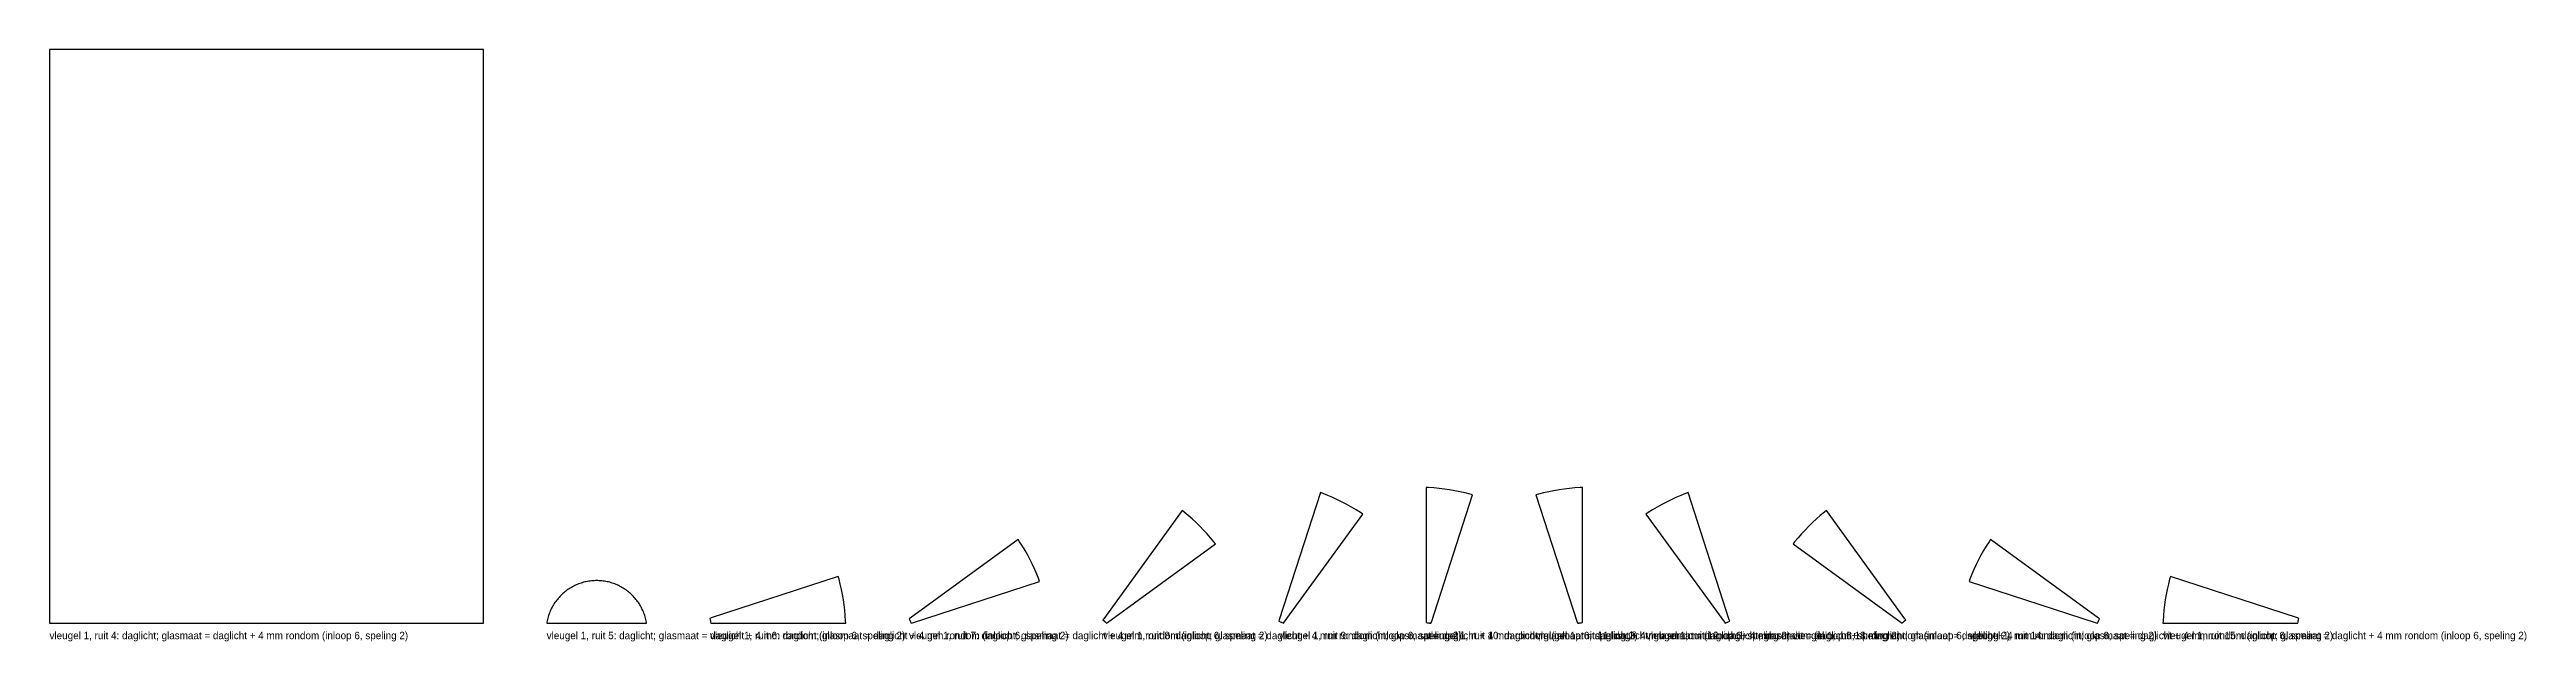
# Model space of a CAD drawing. Header units: millimetres. Extents: x 0 to 6697, y -34 to 1086.
# Drawn here: x 2004 to 6697, y -34 to 1086 of the extents above; entities that cross this region are included whole.
import ezdxf

# ---------------------------------------------------------------- set-up
doc = ezdxf.new("R2010")
doc.units = ezdxf.units.MM

msp = doc.modelspace()

# ---------------------------------------------------------------- texts
at = {"layer": 'TEKST'}
for s, p in [('vleugel 1, ruit 4: daglicht; glasmaat = daglicht + 4 mm rondom (inloop 6, speling 2)', (2004, -30)), ('vleugel 1, ruit 5: daglicht; glasmaat = daglicht + 4 mm rondom (inloop 6, speling 2)', (2946, -30)), ('vleugel 1, ruit 6: daglicht; glasmaat = daglicht + 4 mm rondom (inloop 6, speling 2)', (3255.3988, -30)), ('vleugel 1, ruit 7: daglicht; glasmaat = daglicht + 4 mm rondom (inloop 6, speling 2)', (3632.5582, -30)), ('vleugel 1, ruit 8: daglicht; glasmaat = daglicht + 4 mm rondom (inloop 6, speling 2)', (4000.0047, -30)), ('vleugel 1, ruit 9: daglicht; glasmaat = daglicht + 4 mm rondom (inloop 6, speling 2)', (4333.5167, -30)), ('vleugel 1, ruit 10: daglicht; glasmaat = daglicht + 4 mm rondom (inloop 6, speling 2)', (4612.194, -30)), ('vleugel 1, ruit 11: daglicht; glasmaat = daglicht + 4 mm rondom (inloop 6, speling 2)', (4820.5623, -30)), ('vleugel 1, ruit 12: daglicht; glasmaat = daglicht + 4 mm rondom (inloop 6, speling 2)', (5028.9305, -30)), ('vleugel 1, ruit 13: daglicht; glasmaat = daglicht + 4 mm rondom (inloop 6, speling 2)', (5307.6078, -30)), ('vleugel 1, ruit 14: daglicht; glasmaat = daglicht + 4 mm rondom (inloop 6, speling 2)', (5641.1198, -30)), ('vleugel 1, ruit 15: daglicht; glasmaat = daglicht + 4 mm rondom (inloop 6, speling 2)', (6008.5664, -30))]:
    msp.add_text(s, height=14, dxfattribs=at).set_placement(p)

# ---------------------------------------------------------------- linework, layer by layer
at = {"layer": 'DAGLICHT'}
for p, q in [((2826, 1086), (2004, 1086)), ((2004, 1086), (2004, 0)), ((2826, 0), (2826, 1086)), ((4412.4759, 247.4466), (4334.2331, 6.6402)), ((4417.1141, 245.7354), (4412.4759, 247.4466)), ((4426.3783, 242.0394), (4417.1141, 245.7354)), ((4435.5426, 238.1021), (4426.3783, 242.0394)), ((4444.6006, 233.9263), (4435.5426, 238.1021)), ((4617.134, 256.9653), (4612.194, 257.1594)), ((4612.194, 257.1594), (4612.194, 3.9606)), ((4627.0869, 256.313), (4617.134, 256.9653)), ((4622.3195, 2.3569), (4700.5623, 243.1632)), ((4637.0193, 255.4003), (4627.0869, 256.313)), ((4646.9245, 254.228), (4637.0193, 255.4003)), ((4656.7955, 252.7967), (4646.9245, 254.228)), ((4666.6257, 251.1076), (4656.7955, 252.7967)), ((4676.4084, 249.1617), (4666.6257, 251.1076)), ((4686.1367, 246.9604), (4676.4084, 249.1617)), ((4695.8041, 244.5052), (4686.1367, 246.9604)), ((4700.5623, 243.1632), (4695.8041, 244.5052)), ((4825.3205, 244.5052), (4820.5623, 243.1632)), ((4820.5623, 243.1632), (4898.805, 2.3569)), ((4834.9878, 246.9604), (4825.3205, 244.5052)), ((4844.7162, 249.1617), (4834.9878, 246.9604)), ((4854.4988, 251.1076), (4844.7162, 249.1617)), ((4864.329, 252.7967), (4854.4988, 251.1076)), ((4874.2, 254.228), (4864.329, 252.7967)), ((4884.1052, 255.4003), (4874.2, 254.228)), ((4894.0376, 256.313), (4884.1052, 255.4003)), ((4903.9905, 256.9653), (4894.0376, 256.313)), ((4908.9305, 257.1594), (4903.9905, 256.9653)), ((4908.9305, 3.9606), (4908.9305, 257.1594)), ((5085.5819, 238.1021), (5076.5239, 233.9263)), ((5094.7462, 242.0394), (5085.5819, 238.1021)), ((5104.0104, 245.7354), (5094.7462, 242.0394)), ((5108.6487, 247.4466), (5104.0104, 245.7354)), ((5186.8914, 6.6402), (5108.6487, 247.4466)), ((4150.252, 213.512), (4001.4255, 8.6699)), ((4154.1345, 210.4513), (4150.252, 213.512)), ((4161.8031, 204.0733), (4154.1345, 210.4513)), ((4169.3022, 197.4968), (4161.8031, 204.0733)), ((4176.6265, 190.7263), (4169.3022, 197.4968)), ((4183.7711, 183.7664), (4176.6265, 190.7263)), ((4343.3675, 1.986), (4492.194, 206.8282)), ((4453.5463, 229.5148), (4444.6006, 233.9263)), ((4462.3734, 224.8706), (4453.5463, 229.5148)), ((4471.0759, 219.997), (4462.3734, 224.8706)), ((4479.6479, 214.8972), (4471.0759, 219.997)), ((4488.0834, 209.5748), (4479.6479, 214.8972)), ((4492.194, 206.8282), (4488.0834, 209.5748)), ((5033.0411, 209.5748), (5028.9305, 206.8282)), ((5028.9305, 206.8282), (5177.757, 1.986)), ((5041.4767, 214.8972), (5033.0411, 209.5748)), ((5050.0486, 219.997), (5041.4767, 214.8972)), ((5058.7511, 224.8706), (5050.0486, 219.997)), ((5067.5782, 229.5148), (5058.7511, 224.8706)), ((5076.5239, 233.9263), (5067.5782, 229.5148)), ((5344.498, 190.7263), (5337.3534, 183.7664)), ((5351.8223, 197.4968), (5344.498, 190.7263)), ((5359.3214, 204.0733), (5351.8223, 197.4968)), ((5366.99, 210.4513), (5359.3214, 204.0733)), ((5370.8725, 213.512), (5366.99, 210.4513)), ((5519.699, 8.6699), (5370.8725, 213.512)), ((3839.3863, 158.6773), (3634.5442, 9.8508)), ((3842.1329, 154.5667), (3839.3863, 158.6773)), ((3847.4554, 146.1312), (3842.1329, 154.5667)), ((3852.5551, 137.5592), (3847.4554, 146.1312)), ((4008.6746, 1.4208), (4213.5167, 150.2473)), ((4190.731, 176.6218), (4183.7711, 183.7664)), ((4197.5016, 169.2974), (4190.731, 176.6218)), ((4204.0781, 161.7984), (4197.5016, 169.2974)), ((4210.456, 154.1297), (4204.0781, 161.7984)), ((4213.5167, 150.2473), (4210.456, 154.1297)), ((5310.6685, 154.1297), (5307.6078, 150.2473)), ((5307.6078, 150.2473), (5512.4499, 1.4208)), ((5317.0464, 161.7984), (5310.6685, 154.1297)), ((5323.6229, 169.2974), (5317.0464, 161.7984)), ((5330.3935, 176.6218), (5323.6229, 169.2974)), ((5337.3534, 183.7664), (5330.3935, 176.6218)), ((5673.6692, 146.1312), (5668.5694, 137.5592)), ((5678.9916, 154.5667), (5673.6692, 146.1312)), ((5681.7382, 158.6773), (5678.9916, 154.5667)), ((5886.5803, 9.8508), (5681.7382, 158.6773)), ((3857.4288, 128.8567), (3852.5551, 137.5592)), ((3862.0729, 120.0296), (3857.4288, 128.8567)), ((3866.4844, 111.0839), (3862.0729, 120.0296)), ((3870.6603, 102.0259), (3866.4844, 111.0839)), ((3874.5976, 92.8616), (3870.6603, 102.0259)), ((5650.4642, 102.0259), (5646.527, 92.8616)), ((5654.6401, 111.0839), (5650.4642, 102.0259)), ((5659.0516, 120.0296), (5654.6401, 111.0839)), ((5663.6957, 128.8567), (5659.0516, 120.0296)), ((5668.5694, 137.5592), (5663.6957, 128.8567)), ((2967.7917, 47.2691), (2966.1866, 45.3392)), ((2969.4466, 49.1562), (2967.7917, 47.2691)), ((2971.1505, 50.9994), (2969.4466, 49.1562)), ((2972.902, 52.7974), (2971.1505, 50.9994)), ((2974.6999, 54.5489), (2972.902, 52.7974)), ((2976.5431, 56.2527), (2974.6999, 54.5489)), ((2978.4303, 57.9077), (2976.5431, 56.2527)), ((2980.3601, 59.5128), (2978.4303, 57.9077)), ((2982.3313, 61.0667), (2980.3601, 59.5128)), ((2984.3425, 62.5685), (2982.3313, 61.0667)), ((2986.3923, 64.0172), (2984.3425, 62.5685)), ((2988.4794, 65.4117), (2986.3923, 64.0172)), ((2990.6022, 66.7511), (2988.4794, 65.4117)), ((2992.7594, 68.0345), (2990.6022, 66.7511)), ((2994.9494, 69.261), (2992.7594, 68.0345)), ((2997.1708, 70.4297), (2994.9494, 69.261)), ((2999.422, 71.5399), (2997.1708, 70.4297)), ((3001.7015, 72.5907), (2999.422, 71.5399)), ((3004.0077, 73.5816), (3001.7015, 72.5907)), ((3006.3391, 74.5117), (3004.0077, 73.5816)), ((3008.694, 75.3805), (3006.3391, 74.5117)), ((3011.0708, 76.1873), (3008.694, 75.3805)), ((3013.468, 76.9316), (3011.0708, 76.1873)), ((3015.8838, 77.613), (3013.468, 76.9316)), ((3018.3166, 78.2308), (3015.8838, 77.613)), ((3020.7648, 78.7848), (3018.3166, 78.2308)), ((3023.2266, 79.2745), (3020.7648, 78.7848)), ((3025.7004, 79.6996), (3023.2266, 79.2745)), ((3028.1845, 80.0597), (3025.7004, 79.6996)), ((3030.6772, 80.3548), (3028.1845, 80.0597)), ((3033.1767, 80.5844), (3030.6772, 80.3548)), ((3035.6814, 80.7486), (3033.1767, 80.5844)), ((3038.1895, 80.8471), (3035.6814, 80.7486)), ((3040.6994, 80.88), (3038.1895, 80.8471)), ((3043.2092, 80.8471), (3040.6994, 80.88)), ((3045.7173, 80.7486), (3043.2092, 80.8471)), ((3048.222, 80.5844), (3045.7173, 80.7486)), ((3050.7216, 80.3548), (3048.222, 80.5844)), ((3053.2142, 80.0597), (3050.7216, 80.3548)), ((3055.6983, 79.6996), (3053.2142, 80.0597)), ((3058.1721, 79.2745), (3055.6983, 79.6996)), ((3060.6339, 78.7848), (3058.1721, 79.2745)), ((3063.0821, 78.2308), (3060.6339, 78.7848)), ((3065.5149, 77.613), (3063.0821, 78.2308)), ((3067.9308, 76.9316), (3065.5149, 77.613)), ((3070.3279, 76.1873), (3067.9308, 76.9316)), ((3072.7048, 75.3805), (3070.3279, 76.1873)), ((3075.0597, 74.5117), (3072.7048, 75.3805)), ((3077.3911, 73.5816), (3075.0597, 74.5117)), ((3079.6973, 72.5907), (3077.3911, 73.5816)), ((3081.9768, 71.5399), (3079.6973, 72.5907)), ((3084.228, 70.4297), (3081.9768, 71.5399)), ((3086.4494, 69.261), (3084.228, 70.4297)), ((3088.6394, 68.0345), (3086.4494, 69.261)), ((3090.7965, 66.7511), (3088.6394, 68.0345)), ((3092.9194, 65.4117), (3090.7965, 66.7511)), ((3095.0064, 64.0172), (3092.9194, 65.4117)), ((3097.0562, 62.5685), (3095.0064, 64.0172)), ((3099.0674, 61.0667), (3097.0562, 62.5685)), ((3101.0386, 59.5128), (3099.0674, 61.0667)), ((3102.9685, 57.9077), (3101.0386, 59.5128)), ((3104.8556, 56.2527), (3102.9685, 57.9077)), ((3106.6988, 54.5489), (3104.8556, 56.2527)), ((3108.4968, 52.7974), (3106.6988, 54.5489)), ((3110.2483, 50.9994), (3108.4968, 52.7974)), ((3111.9521, 49.1562), (3110.2483, 50.9994)), ((3113.6071, 47.2691), (3111.9521, 49.1562)), ((3115.2121, 45.3392), (3113.6071, 47.2691)), ((3498.562, 88.3683), (3257.7557, 10.1255)), ((3499.9039, 83.6101), (3498.562, 88.3683)), ((3502.3591, 73.9427), (3499.9039, 83.6101)), ((3504.5604, 64.2144), (3502.3591, 73.9427)), ((3506.5063, 54.4317), (3504.5604, 64.2144)), ((3508.1955, 44.6015), (3506.5063, 54.4317)), ((3639.1984, 0.7164), (3880.0047, 78.9592)), ((3878.2936, 83.5974), (3874.5976, 92.8616)), ((3880.0047, 78.9592), (3878.2936, 83.5974)), ((5642.8309, 83.5974), (5641.1198, 78.9592)), ((5641.1198, 78.9592), (5881.9261, 0.7164)), ((5646.527, 92.8616), (5642.8309, 83.5974)), ((6014.6182, 54.4317), (6012.929, 44.6015)), ((6016.5641, 64.2144), (6014.6182, 54.4317)), ((6018.7654, 73.9427), (6016.5641, 64.2144)), ((6021.2206, 83.6101), (6018.7654, 73.9427)), ((6022.5625, 88.3683), (6021.2206, 83.6101)), ((6263.3689, 10.1255), (6022.5625, 88.3683)), ((2004, 0), (2826, 0)), ((2946.4249, 2.4727), (2946, 0)), ((2946, 0), (3135.3988, 0)), ((2946.9146, 4.9346), (2946.4249, 2.4727)), ((2947.4685, 7.3827), (2946.9146, 4.9346)), ((2948.0864, 9.8156), (2947.4685, 7.3827)), ((2948.7677, 12.2314), (2948.0864, 9.8156)), ((2949.5121, 14.6285), (2948.7677, 12.2314)), ((2950.3189, 17.0054), (2949.5121, 14.6285)), ((2951.1877, 19.3603), (2950.3189, 17.0054)), ((2952.1178, 21.6917), (2951.1877, 19.3603)), ((2953.1086, 23.9979), (2952.1178, 21.6917)), ((2954.1595, 26.2774), (2953.1086, 23.9979)), ((2955.2697, 28.5286), (2954.1595, 26.2774)), ((2956.4384, 30.75), (2955.2697, 28.5286)), ((2957.6649, 32.94), (2956.4384, 30.75)), ((2958.9482, 35.0972), (2957.6649, 32.94)), ((2960.2876, 37.22), (2958.9482, 35.0972)), ((2961.6822, 39.307), (2960.2876, 37.22)), ((2963.1308, 41.3568), (2961.6822, 39.307)), ((2964.6327, 43.368), (2963.1308, 41.3568)), ((2966.1866, 45.3392), (2964.6327, 43.368)), ((3116.7661, 43.368), (3115.2121, 45.3392)), ((3118.2679, 41.3568), (3116.7661, 43.368)), ((3119.7166, 39.307), (3118.2679, 41.3568)), ((3121.1111, 37.22), (3119.7166, 39.307)), ((3122.4505, 35.0972), (3121.1111, 37.22)), ((3123.7339, 32.94), (3122.4505, 35.0972)), ((3124.9604, 30.75), (3123.7339, 32.94)), ((3126.1291, 28.5286), (3124.9604, 30.75)), ((3127.2393, 26.2774), (3126.1291, 28.5286)), ((3128.2901, 23.9979), (3127.2393, 26.2774)), ((3129.2809, 21.6917), (3128.2901, 23.9979)), ((3130.2111, 19.3603), (3129.2809, 21.6917)), ((3131.0798, 17.0054), (3130.2111, 19.3603)), ((3131.8867, 14.6285), (3131.0798, 17.0054)), ((3132.631, 12.2314), (3131.8867, 14.6285)), ((3133.3123, 9.8156), (3132.631, 12.2314)), ((3133.9302, 7.3827), (3133.3123, 9.8156)), ((3134.4842, 4.9346), (3133.9302, 7.3827)), ((3134.9739, 2.4727), (3134.4842, 4.9346)), ((3135.3988, 0), (3134.9739, 2.4727)), ((3257.7557, 10.1255), (3255.3988, 9.2987)), ((3255.3988, 9.2987), (3255.9425, 6.3499)), ((3255.9425, 6.3499), (3256.0309, 5.8297)), ((3256.0309, 5.8297), (3256.1222, 5.278)), ((3256.1222, 5.278), (3256.2164, 4.692)), ((3256.2164, 4.692), (3256.3079, 4.1055)), ((3256.3079, 4.1055), (3256.3915, 3.5526)), ((3256.3915, 3.5526), (3256.4682, 3.0305)), ((3256.4682, 3.0305), (3256.8623, 0.058)), ((3256.8623, 0.058), (3259.3594, 0)), ((3259.3594, 0), (3512.5582, 0)), ((3509.6267, 34.7305), (3508.1955, 44.6015)), ((3510.7991, 24.8253), (3509.6267, 34.7305)), ((3511.7117, 14.8929), (3510.7991, 24.8253)), ((3512.3641, 4.94), (3511.7117, 14.8929)), ((3512.5582, 0), (3512.3641, 4.94)), ((3634.5442, 9.8508), (3632.5582, 8.3361)), ((3632.5582, 8.3361), (3633.9865, 5.6997)), ((3633.9865, 5.6997), (3634.2313, 5.2322)), ((3634.2313, 5.2322), (3634.4887, 4.7357)), ((3634.4887, 4.7357), (3634.7594, 4.2075)), ((3634.7594, 4.2075), (3635.0276, 3.6781)), ((3635.0276, 3.6781), (3635.278, 3.1781)), ((3635.278, 3.1781), (3635.5122, 2.7052)), ((3635.5122, 2.7052), (3636.8056, 0)), ((3636.8056, 0), (3639.1984, 0.7164)), ((4001.4255, 8.6699), (4000.0047, 6.6156)), ((4000.0047, 6.6156), (4002.1779, 4.5496)), ((4002.1779, 4.5496), (4002.5552, 4.1806)), ((4002.5552, 4.1806), (4002.9533, 3.788)), ((4002.9533, 3.788), (4003.374, 3.3693)), ((4003.374, 3.3693), (4003.7927, 2.9486)), ((4003.7927, 2.9486), (4004.1854, 2.5504)), ((4004.1854, 2.5504), (4004.5543, 2.1731)), ((4004.5543, 2.1731), (4006.6203, 0)), ((4006.6203, 0), (4008.6746, 1.4208)), ((4334.2331, 6.6402), (4333.5167, 4.2475)), ((4333.5167, 4.2475), (4336.2219, 2.9541)), ((4336.2219, 2.9541), (4336.6948, 2.7198)), ((4336.6948, 2.7198), (4337.1948, 2.4694)), ((4337.1948, 2.4694), (4337.7242, 2.2012)), ((4337.7242, 2.2012), (4338.2524, 1.9305)), ((4338.2524, 1.9305), (4338.7489, 1.6732)), ((4338.7489, 1.6732), (4339.2164, 1.4283)), ((4339.2164, 1.4283), (4341.8528, 0)), ((4341.8528, 0), (4343.3675, 1.986)), ((4612.194, 3.9606), (4612.252, 1.4636)), ((4612.252, 1.4636), (4615.2245, 1.0695)), ((4615.2245, 1.0695), (4615.7466, 0.9928)), ((4615.7466, 0.9928), (4616.2995, 0.9091)), ((4616.2995, 0.9091), (4616.886, 0.8177)), ((4616.886, 0.8177), (4617.472, 0.7234)), ((4617.472, 0.7234), (4618.0237, 0.6321)), ((4618.0237, 0.6321), (4618.5439, 0.5437)), ((4618.5439, 0.5437), (4621.4927, 0)), ((4621.4927, 0), (4622.3195, 2.3569)), ((4898.805, 2.3569), (4899.6318, 0)), ((4899.6318, 0), (4902.5806, 0.5437)), ((4902.5806, 0.5437), (4903.1008, 0.6321)), ((4903.1008, 0.6321), (4903.6525, 0.7234)), ((4903.6525, 0.7234), (4904.2385, 0.8177)), ((4904.2385, 0.8177), (4904.825, 0.9091)), ((4904.825, 0.9091), (4905.3779, 0.9928)), ((4905.3779, 0.9928), (4905.9, 1.0695)), ((4905.9, 1.0695), (4908.8725, 1.4636)), ((4908.8725, 1.4636), (4908.9305, 3.9606)), ((5177.757, 1.986), (5179.2717, 0)), ((5179.2717, 0), (5181.9081, 1.4283)), ((5181.9081, 1.4283), (5182.3756, 1.6732)), ((5182.3756, 1.6732), (5182.8721, 1.9305)), ((5182.8721, 1.9305), (5183.4003, 2.2012)), ((5183.4003, 2.2012), (5183.9298, 2.4694)), ((5183.9298, 2.4694), (5184.4298, 2.7198)), ((5184.4298, 2.7198), (5184.9026, 2.9541)), ((5184.9026, 2.9541), (5187.6078, 4.2475)), ((5187.6078, 4.2475), (5186.8914, 6.6402)), ((5512.4499, 1.4208), (5514.5042, 0)), ((5514.5042, 0), (5516.5702, 2.1731)), ((5516.5702, 2.1731), (5516.9392, 2.5504)), ((5516.9392, 2.5504), (5517.3318, 2.9486)), ((5517.3318, 2.9486), (5517.7505, 3.3693)), ((5517.7505, 3.3693), (5518.1712, 3.788)), ((5518.1712, 3.788), (5518.5693, 4.1806)), ((5518.5693, 4.1806), (5518.9467, 4.5496)), ((5518.9467, 4.5496), (5521.1198, 6.6156)), ((5521.1198, 6.6156), (5519.699, 8.6699)), ((5881.9261, 0.7164), (5884.3189, 0)), ((5884.3189, 0), (5885.6123, 2.7052)), ((5885.6123, 2.7052), (5885.8465, 3.1781)), ((5885.8465, 3.1781), (5886.0969, 3.6781)), ((5886.0969, 3.6781), (5886.3652, 4.2075)), ((5886.3652, 4.2075), (5886.6359, 4.7357)), ((5888.5664, 8.3361), (5886.5803, 9.8508)), ((5886.6359, 4.7357), (5886.8932, 5.2322)), ((5886.8932, 5.2322), (5887.138, 5.6997)), ((5887.138, 5.6997), (5888.5664, 8.3361)), ((6008.7604, 4.94), (6008.5664, 0)), ((6008.5664, 0), (6261.7651, 0)), ((6009.4128, 14.8929), (6008.7604, 4.94)), ((6010.3255, 24.8253), (6009.4128, 14.8929)), ((6011.4978, 34.7305), (6010.3255, 24.8253)), ((6012.929, 44.6015), (6011.4978, 34.7305)), ((6261.7651, 0), (6264.2622, 0.058)), ((6265.7258, 9.2987), (6263.3689, 10.1255)), ((6264.2622, 0.058), (6264.6563, 3.0305)), ((6264.6563, 3.0305), (6264.733, 3.5526)), ((6264.733, 3.5526), (6264.8166, 4.1055)), ((6264.8166, 4.1055), (6264.9081, 4.692)), ((6264.9081, 4.692), (6265.0023, 5.278)), ((6265.0023, 5.278), (6265.0936, 5.8297)), ((6265.0936, 5.8297), (6265.182, 6.3499)), ((6265.182, 6.3499), (6265.7258, 9.2987))]:
    msp.add_line(p, q, dxfattribs=at)

msp.set_redraw_order([(e.dxf.handle, doc.entitydb.next_handle()) for e in msp.query("TEXT MTEXT ATTDEF DIMENSION ARC_DIMENSION")])  # texts and dimensions are drawn at this point

doc.saveas('drawing.dxf')
